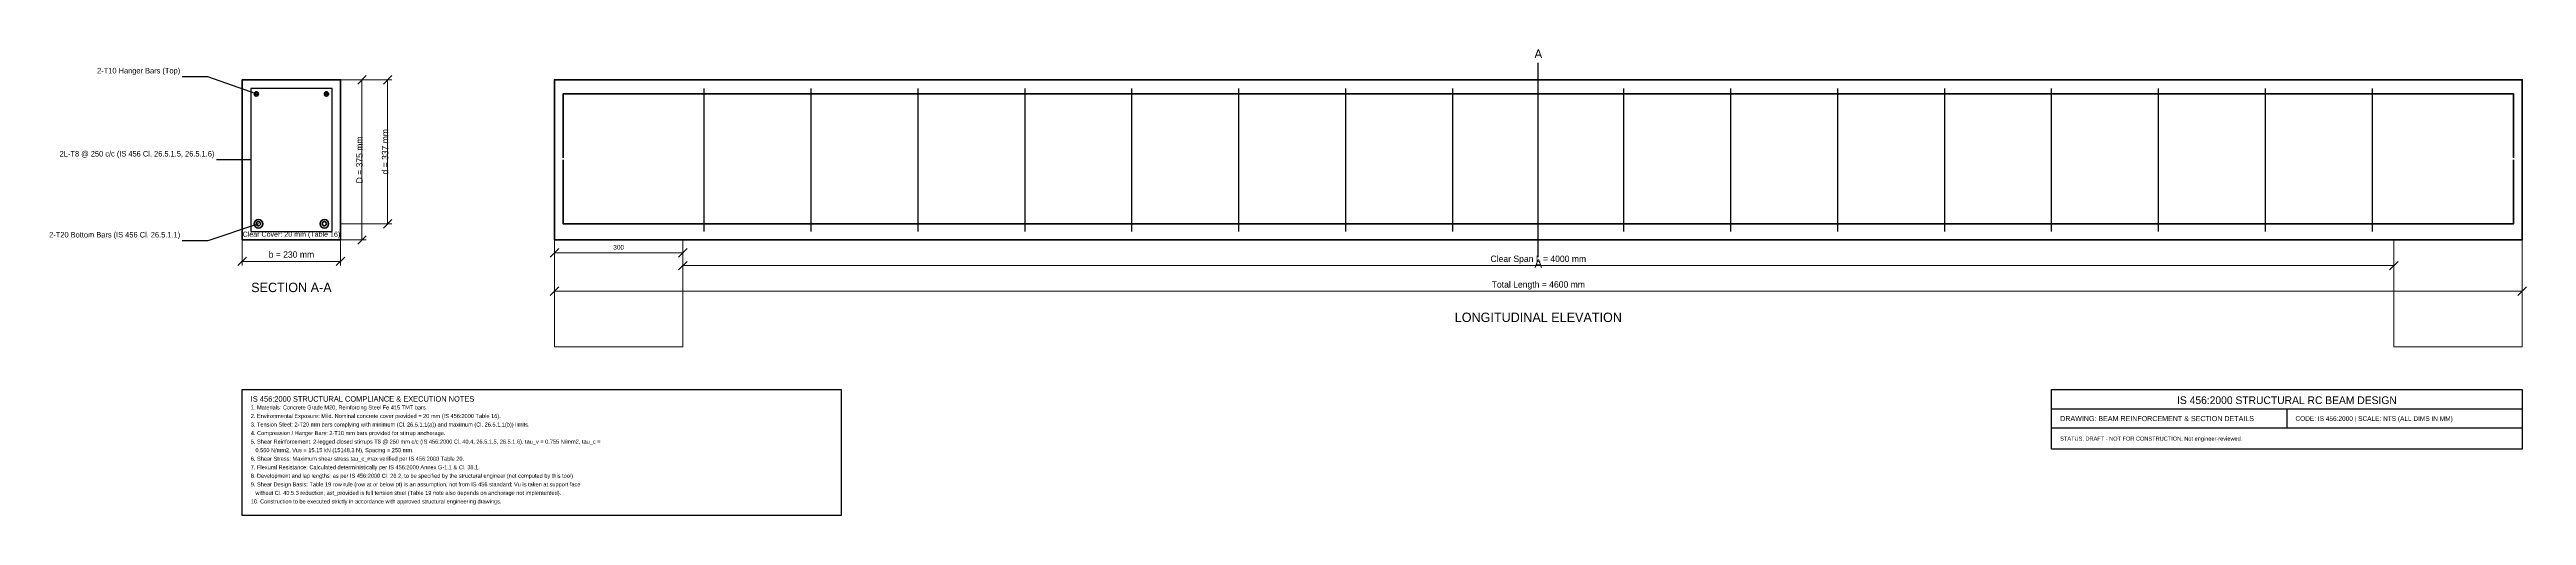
# Model space of a CAD drawing. Header units: millimetres. Extents: x -450 to 5340, y -645 to 446.
import ezdxf
from ezdxf.enums import TextEntityAlignment as Align

# ---------------------------------------------------------------- set-up
doc = ezdxf.new("R2010")
doc.units = ezdxf.units.MM
for name, color, linetype, lineweight in [('ANNOTATIONS', 6, 'Continuous', 25), ('DIMENSIONS', 2, 'Continuous', 18), ('HATCH', 8, 'Continuous', 13), ('OUTLINE', 7, 'Continuous', 35), ('REBAR_MAIN', 1, 'Continuous', 50), ('REBAR_TOP', 3, 'Continuous', 35), ('STIRRUPS', 4, 'Continuous', 25), ('TITLE_BLOCK', 5, 'Continuous', 25)]:
    doc.layers.add(name, color=color, linetype=linetype, lineweight=lineweight)

msp = doc.modelspace()

# ---------------------------------------------------------------- linework, layer by layer
at = {"layer": 'ANNOTATIONS'}
for p, q in [((3030, -40), (3030, 415)), ((-80, 382), (-140, 382)), ((33, 342), (-80, 382)), ((20, 187.5), (-60, 187.5)), ((38, 38), (-80, -2)), ((-80, -2), (-140, -2))]:
    msp.add_line(p, q, dxfattribs=at)
at = {"layer": 'DIMENSIONS'}
for p, q in [((230, 375), (290, 375)), ((230, 375), (350, 375)), ((270, 365), (290, 385)), ((280, 0), (280, 375)), ((330, 365), (350, 385)), ((340, 38), (340, 375)), ((0, 0), (0, -60)), ((230, 38), (350, 38)), ((230, 0), (230, -60)), ((230, 0), (290, 0)), ((270, -10), (290, 10)), ((330, 28), (350, 48)), ((730, 0), (730, -130)), ((730, 0), (730, -40)), ((1030, 0), (1030, -70)), ((1030, 0), (1030, -40)), ((5030, 0), (5030, -70)), ((5330, 0), (5330, -130)), ((-10, -60), (10, -40)), ((0, -50), (230, -50)), ((220, -60), (240, -40)), ((720, -40), (740, -20)), ((730, -30), (1030, -30)), ((1020, -40), (1040, -20)), ((1020, -70), (1040, -50)), ((5020, -70), (5040, -50)), ((720, -130), (740, -110)), ((1030, -60), (5030, -60)), ((5320, -130), (5340, -110)), ((730, -120), (5330, -120))]:
    msp.add_line(p, q, dxfattribs=at)
at = {"layer": 'HATCH'}
for points in [[(730, -250), (1030, -250), (1030, 0), (730, 0), (730, -250)], [(5030, -250), (5330, -250), (5330, 0), (5030, 0), (5030, -250)]]:
    msp.add_lwpolyline(points, close=True, dxfattribs=at)
at = {"layer": 'OUTLINE'}
for points in [[(0, 0), (230, 0), (230, 375), (0, 375), (0, 0)], [(730, 0), (5330, 0), (5330, 375), (730, 375), (730, 0)]]:
    msp.add_lwpolyline(points, close=True, dxfattribs=at)
at = {"layer": 'REBAR_MAIN'}
msp.add_lwpolyline([(750, 188), (750, 38), (5310, 38), (5310, 188)], dxfattribs=at)
for centre, radius in [((38, 38), 10), ((38, 38), 5), ((192, 38), 10), ((192, 38), 5)]:
    msp.add_circle(centre, radius, dxfattribs=at)
at = {"layer": 'REBAR_TOP'}
msp.add_lwpolyline([(750, 192), (750, 342), (5310, 342), (5310, 192)], dxfattribs=at)
for centre, radius in [((33, 342), 5), ((33, 342), 2.5), ((197, 342), 5), ((197, 342), 2.5)]:
    msp.add_circle(centre, radius, dxfattribs=at)
at = {"layer": 'STIRRUPS'}
for p, q in [((1080, 20), (1080, 355)), ((1330, 20), (1330, 355)), ((1580, 20), (1580, 355)), ((1830, 20), (1830, 355)), ((2080, 20), (2080, 355)), ((2330, 20), (2330, 355)), ((2580, 20), (2580, 355)), ((2830, 20), (2830, 355)), ((3030, 20), (3030, 355)), ((3230, 20), (3230, 355)), ((3480, 20), (3480, 355)), ((3730, 20), (3730, 355)), ((3980, 20), (3980, 355)), ((4230, 20), (4230, 355)), ((4480, 20), (4480, 355)), ((4730, 20), (4730, 355)), ((4980, 20), (4980, 355))]:
    msp.add_line(p, q, dxfattribs=at)
msp.add_lwpolyline([(20, 20), (210, 20), (210, 355), (20, 355), (20, 20)], close=True, dxfattribs=at)
at = {"layer": 'TITLE_BLOCK'}
for p, q in [((4230, -395), (5330, -395)), ((4780, -395), (4780, -440)), ((4230, -440), (5330, -440))]:
    msp.add_line(p, q, dxfattribs=at)
for points in [[(0, -350), (1400, -350), (1400, -645), (0, -645), (0, -350)], [(4230, -350), (5330, -350), (5330, -490), (4230, -490), (4230, -350)]]:
    msp.add_lwpolyline(points, close=True, dxfattribs=at)

# ---------------------------------------------------------------- texts
at = {"layer": 'ANNOTATIONS'}
for s, height, p in [('A', 20, (3030, 420)), ('Clear Cover: 20 mm (Table 16)', 12, (115, 4))]:
    msp.add_text(s, height=height, dxfattribs=at).set_placement(p, align=Align.BOTTOM_CENTER)
for s, p in [('2-T10 Hanger Bars (Top)', (-145, 386)), ('2L-T8 @ 250 c/c (IS 456 Cl. 26.5.1.5, 26.5.1.6)', (-65, 191.5)), ('2-T20 Bottom Bars (IS 456 Cl. 26.5.1.1)', (-145, 2))]:
    msp.add_text(s, height=13, dxfattribs=at).set_placement(p, align=Align.BOTTOM_RIGHT)
for s, height, p in [('A', 20, (3030, -45)), ('SECTION A-A', 22, (115, -100)), ('LONGITUDINAL ELEVATION', 22, (3030, -170))]:
    msp.add_text(s, height=height, dxfattribs=at).set_placement(p, align=Align.TOP_CENTER)
for s, p in [('1. Materials: Concrete Grade M20, Reinforcing Steel Fe 415 TMT bars.', (20, -392)), ('4. Compression / Hanger Bars: 2-T10 mm bars provided for stirrup anchorage.', (20, -452)), ('3. Tension Steel: 2-T20 mm bars complying with minimum (Cl. 26.5.1.1(a)) and maximum (Cl. 26.5.1.1(b)) limits.', (20, -432)), ('2. Environmental Exposure: Mild. Nominal concrete cover provided = 20 mm (IS 456:2000 Table 16).', (20, -412)), ('5. Shear Reinforcement: 2-legged closed stirrups T8 @ 250 mm c/c (IS 456:2000 Cl. 40.4, 26.5.1.5, 26.5.1.6). tau_v = 0.755 N/mm2, tau_c =', (20, -472)), ('6. Shear Stress: Maximum shear stress tau_c_max verified per IS 456:2000 Table 20.', (20, -512)), ('   0.560 N/mm2, Vus = 15.15 kN (15148.3 N), Spacing = 250 mm.', (20, -492)), ('8. Development and lap lengths: as per IS 456:2000 Cl. 26.2, to be specified by the structural engineer (not computed by this tool).', (20, -552)), ('9. Shear Design Basis: Table 19 row rule (row at or below pt) is an assumption, not from IS 456 standard; Vu is taken at support face', (20, -572)), ('7. Flexural Resistance: Calculated deterministically per IS 456:2000 Annex G-1.1 & Cl. 38.1.', (20, -532)), ('10. Construction to be executed strictly in accordance with approved structural engineering drawings.', (20, -612)), ('   without Cl. 40.5.3 reduction; ast_provided is full tension steel (Table 19 note also depends on anchorage not implemented).', (20, -592))]:
    msp.add_text(s, height=9.5, dxfattribs=at).set_placement(p, align=Align.MIDDLE_LEFT)
at = {"layer": 'DIMENSIONS'}
for s, p in [('D = 375 mm', (286, 187.5)), ('d = 337 mm', (346, 206.5))]:
    msp.add_text(s, height=15, rotation=90, dxfattribs=at).set_placement(p, align=Align.BOTTOM_CENTER)
for s, height, p in [('b = 230 mm', 15, (115, -46)), ('300', 11, (880, -26)), ('Clear Span L = 4000 mm', 15, (3030, -56)), ('Total Length = 4600 mm', 15, (3030, -116))]:
    msp.add_text(s, height=height, dxfattribs=at).set_placement(p, align=Align.BOTTOM_CENTER)
at = {"layer": 'TITLE_BLOCK'}
for s, height, p in [('IS 456:2000 STRUCTURAL COMPLIANCE & EXECUTION NOTES', 13, (20, -372)), ('STATUS: DRAFT - NOT FOR CONSTRUCTION. Not engineer-reviewed.', 9.5, (4250, -465)), ('DRAWING: BEAM REINFORCEMENT & SECTION DETAILS', 12, (4250, -418)), ('CODE: IS 456:2000 | SCALE: NTS (ALL DIMS IN MM)', 11, (4800, -418))]:
    msp.add_text(s, height=height, dxfattribs=at).set_placement(p, align=Align.MIDDLE_LEFT)
msp.add_text('IS 456:2000 STRUCTURAL RC BEAM DESIGN', height=18, dxfattribs=at).set_placement((4780, -375), align=Align.MIDDLE_CENTER)

doc.saveas('drawing.dxf')
